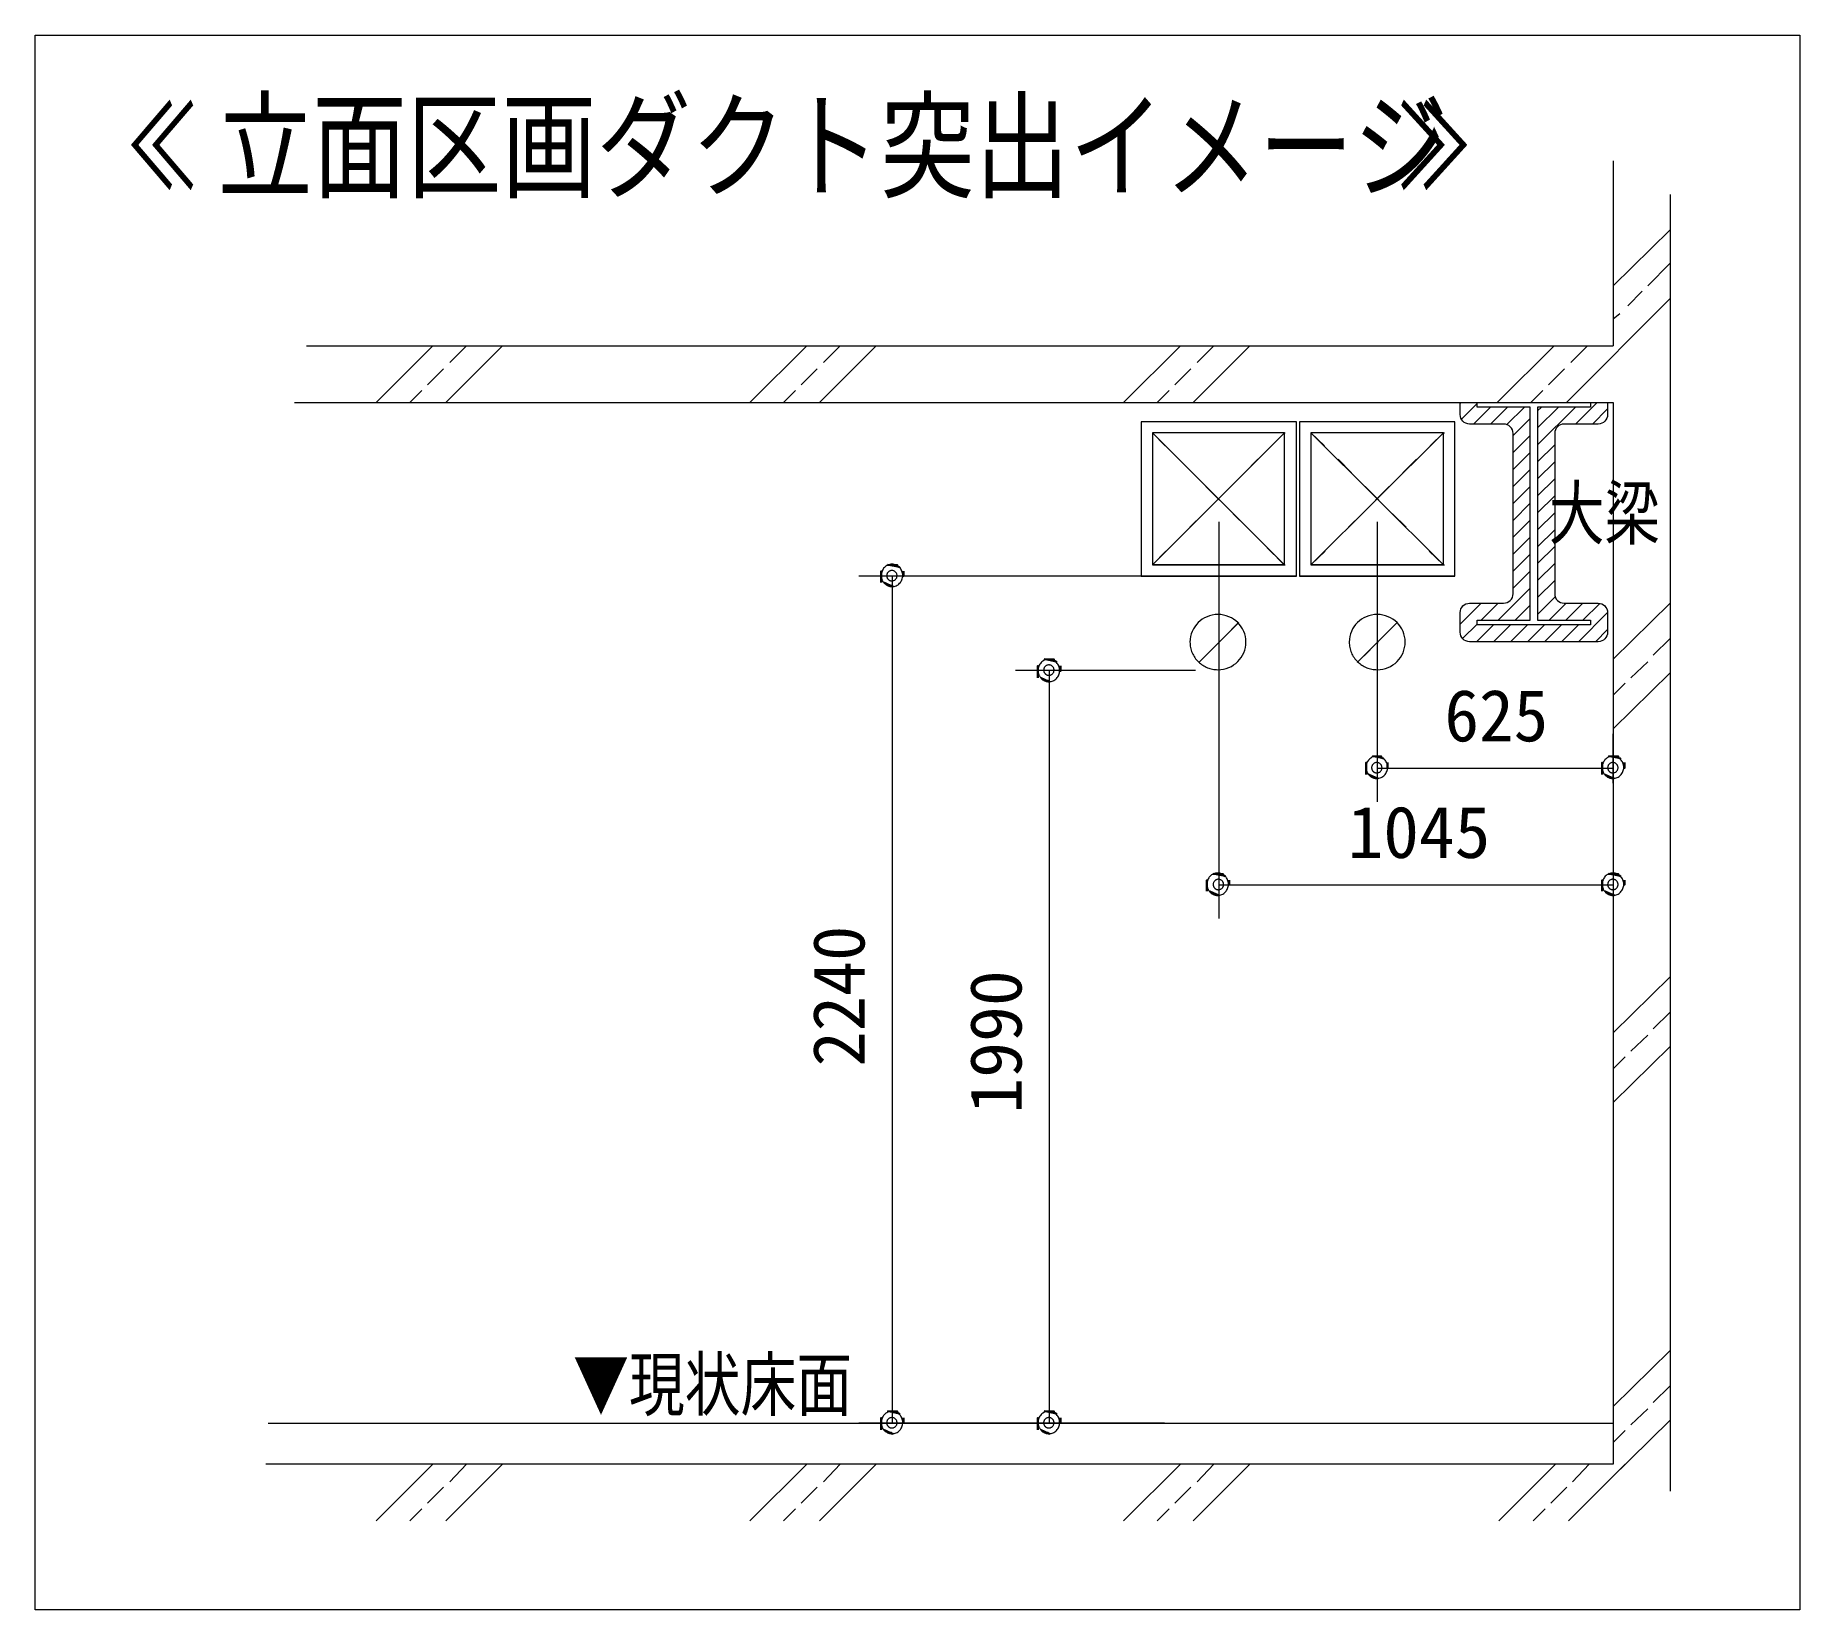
# Model space of a CAD drawing. Header units: millimetres. Extents: x 66582 to 239543, y 3715 to 66615.
# Drawn here: x 79981 to 84648, y 40189 to 44354 of the extents above; entities that cross this region are included whole.
import ezdxf

# ---------------------------------------------------------------- set-up
doc = ezdxf.new("R2010")
doc.units = ezdxf.units.MM
doc.layers.add('layer0', color=7, linetype='Continuous')
doc.styles.add('MS Gothic', font='MS Gothic.ttf', dxfattribs={"height": 1})

msp = doc.modelspace()

# ---------------------------------------------------------------- texts
at = {"layer": 'layer0', "color": 18, "linetype": 'Continuous', "true_color": 0x000000, "style": 'MS Gothic'}
for s, height, width, p in [('立面区画ダクト突出イメージ', 227.418795, 0.807085, (80463.5477, 43948.0008)), ('≪', 227.4188, 0.595746, (80224.6281, 43948.0008)), ('≫', 227.4188, 0.632984, (83583.3809, 43948.0008)), ('大梁', 137.09642, 0.787503, (83984.5118, 43021.6511)), ('625', 137.09642, 0.981031, (83708.6295, 42486.1185)), ('1045', 137.09642, 1.012597, (83452.3467, 42177.5898)), ('▼現状床面', 137.09642, 0.789562, (81403.6453, 40716.471))]:
    msp.add_text(s, height=height, dxfattribs=dict(at, width=width)).set_placement(p)
for s, width, p in [('2240', 0.998217, (82174.6798, 41625.9466)), ('1990', 1.01803, (82590.0334, 41500.9316))]:
    msp.add_text(s, height=137.09642, rotation=90.0000025, dxfattribs=dict(at, width=width)).set_placement(p)

# ---------------------------------------------------------------- hatches: boundary and pattern name
at = {"layer": 'layer0', "linetype": 'Continuous', "lineweight": 5, "true_color": 0x000000}
h = msp.add_hatch(dxfattribs=at)
h.set_pattern_fill('ANSI31', color=18, scale=10)
h.set_pattern_definition([(45, (-4586.502, 92800.413), (-22.45064, 22.45064), [])])
h.paths.add_polyline_path([(83775.1461, 42851.7138, 0.414213562), (83750.1461, 42826.7138), (83750.1461, 42774.7138, 0.414213562), (83775.1461, 42749.7138), (84115.1461, 42749.7138, 0.414213562), (84140.1461, 42774.7138), (84140.1461, 42826.7138, 0.414213562), (84115.1461, 42851.7138), (84025.1461, 42851.7138, -0.414213562), (84000.1461, 42876.7138), (84000.1461, 43300.7138, -0.414213562), (84025.1461, 43325.7138), (84115.1461, 43325.7138, 0.414213562), (84140.1461, 43350.7138), (84140.1461, 43382.7138), (84095.1461, 43382.7138), (84095.1461, 43370.7138), (83955.1461, 43370.7138), (83955.1461, 42806.7138), (84095.1461, 42806.7138), (84095.1461, 42794.7138), (83795.1461, 42794.7138), (83795.1461, 42806.7138), (83935.1461, 42806.7138), (83935.1461, 43370.7138), (83795.1461, 43370.7138), (83795.1461, 43382.7138), (83750.1461, 43382.7138), (83750.1461, 43350.7138, 0.414213562), (83775.1461, 43325.7138), (83865.1461, 43325.7138, -0.414213562), (83890.1461, 43300.7138), (83890.1461, 42876.7138, -0.414213562), (83865.1461, 42851.7138)])
at = {"layer": 'layer0', "linetype": 'Continuous', "lineweight": 25, "true_color": 0x000000}
h = msp.add_hatch(color=18, dxfattribs=at)
h.dxf.hatch_style = 1
h.paths.add_polyline_path([(82235.3258, 42953.0307), (82245.913, 42953.0307), (82250.1462, 42953.0307), (82260.7312, 42953.0307), (82260.7291, 42950.9142), (82262.8467, 42948.7965), (82267.0788, 42946.681)])
h.paths.add_polyline_path([(82277.6639, 42936.0927), (82277.6639, 42927.6307), (82277.6639, 42923.4008)])
h.paths.add_polyline_path([(82250.1483, 42895.8798), (82250.1462, 42895.8798), (82245.9184, 42895.8798), (82245.913, 42897.9975), (82235.329, 42900.1141), (82233.2135, 42902.2307), (82228.9793, 42904.3472), (82226.8605, 42906.4638)])
h.paths.add_polyline_path([(82218.3953, 42906.4638), (82218.3953, 42921.281), (82218.3953, 42927.6307), (82218.3953, 42936.0916)])
h = msp.add_hatch(color=18, dxfattribs=at)
h.dxf.hatch_style = 1
h.paths.add_polyline_path([(82650.1949, 42703.2635), (82660.78, 42703.2635), (82665.011, 42703.2635), (82675.5939, 42703.2635), (82675.5961, 42701.1469), (82677.7126, 42699.0303), (82681.9458, 42696.9137)])
h.paths.add_polyline_path([(82692.5287, 42686.333), (82692.5287, 42675.7469), (82692.5287, 42671.5051)])
h.paths.add_polyline_path([(82665.0196, 42643.9971), (82665.011, 42643.9971), (82660.78, 42643.9971), (82660.78, 42646.1136), (82650.1939, 42648.2302), (82648.0805, 42650.3468), (82643.8452, 42652.4645), (82641.7286, 42654.581)])
h.paths.add_polyline_path([(82633.2634, 42654.581), (82633.2634, 42671.5137), (82633.2634, 42675.7469), (82633.2634, 42686.3319)])
h = msp.add_hatch(color=18, dxfattribs=at)
h.dxf.hatch_style = 1
h.paths.add_polyline_path([(83518.0231, 42447.1475), (83526.4959, 42447.1475), (83532.8478, 42447.1475), (83541.3184, 42447.1475), (83541.3119, 42445.031), (83543.4285, 42442.9144), (83547.6638, 42440.7978)])
h.paths.add_polyline_path([(83558.2467, 42430.2063), (83558.2467, 42419.6298), (83558.2467, 42415.3881)])
h.paths.add_polyline_path([(83532.8478, 42387.8811), (83530.7226, 42387.8811), (83528.6189, 42387.8811), (83526.4959, 42389.9977), (83518.0296, 42392.1143), (83515.913, 42394.2309), (83511.6777, 42396.3475), (83509.5632, 42398.464)])
h.paths.add_polyline_path([(83501.0969, 42398.464), (83501.0969, 42415.3978), (83501.0969, 42419.6298), (83501.0969, 42430.2095)])
h = msp.add_hatch(color=18, dxfattribs=at)
h.dxf.hatch_style = 1
h.paths.add_polyline_path([(84142.451, 42447.1475), (84153.0296, 42447.1475), (84157.2627, 42447.1475), (84167.8478, 42447.1475), (84167.8478, 42445.031), (84169.9622, 42442.9144), (84174.1954, 42440.7978)])
h.paths.add_polyline_path([(84184.7761, 42430.2149), (84184.7761, 42419.6298), (84184.7761, 42415.3924)])
h.paths.add_polyline_path([(84157.2627, 42387.8811), (84153.0296, 42387.8811), (84153.0296, 42389.9977), (84142.4466, 42392.1143), (84140.3301, 42394.2309), (84136.0969, 42396.3475), (84133.9782, 42398.464)])
h.paths.add_polyline_path([(84125.5119, 42398.464), (84125.5119, 42415.3978), (84125.5119, 42419.6298), (84125.5119, 42430.2203)])
h = msp.add_hatch(color=18, dxfattribs=at)
h.dxf.hatch_style = 1
h.paths.add_polyline_path([(83096.8128, 42135.9973), (83107.3957, 42135.9973), (83111.6289, 42135.9973), (83122.2075, 42135.9973), (83122.2139, 42133.8807), (83124.3305, 42131.7641), (83128.5615, 42129.6476)])
h.paths.add_polyline_path([(83139.1466, 42119.0679), (83139.1466, 42110.5972), (83139.1466, 42106.363)])
h.paths.add_polyline_path([(83111.6375, 42078.8475), (83111.6289, 42078.8475), (83107.3957, 42078.8475), (83107.3957, 42080.964), (83096.8128, 42083.0806), (83094.6962, 42085.1972), (83090.4631, 42087.3138), (83088.3443, 42089.4304)])
h.paths.add_polyline_path([(83079.8802, 42089.4304), (83079.8802, 42104.2475), (83079.8802, 42110.5972), (83079.8802, 42119.0646)])
h = msp.add_hatch(color=18, dxfattribs=at)
h.dxf.hatch_style = 1
h.paths.add_polyline_path([(84142.4531, 42135.9973), (84153.0296, 42135.9973), (84157.2627, 42135.9973), (84167.8456, 42135.9973), (84167.8478, 42133.8807), (84169.9622, 42131.7641), (84174.1954, 42129.6476)])
h.paths.add_polyline_path([(84184.7761, 42119.0668), (84184.7761, 42110.5972), (84184.7761, 42106.3587)])
h.paths.add_polyline_path([(84157.2627, 42078.8475), (84153.0296, 42078.8475), (84153.0296, 42080.964), (84142.4466, 42083.0806), (84140.3301, 42085.1972), (84136.0969, 42087.3138), (84133.9782, 42089.4304)])
h.paths.add_polyline_path([(84125.5119, 42089.4304), (84125.5119, 42104.2475), (84125.5119, 42110.5972), (84125.5119, 42119.0733)])
h = msp.add_hatch(color=18, dxfattribs=at)
h.dxf.hatch_style = 1
h.paths.add_polyline_path([(82235.3269, 40713.5971), (82245.913, 40713.5971), (82250.1462, 40713.5971), (82260.7291, 40713.5971), (82260.7291, 40711.4805), (82262.8467, 40709.3639), (82267.0788, 40707.2473)])
h.paths.add_polyline_path([(82277.6639, 40696.6623), (82277.6639, 40686.0804), (82277.6639, 40681.8548)])
h.paths.add_polyline_path([(82250.1505, 40654.3306), (82250.1462, 40654.3306), (82245.9162, 40654.3306), (82245.913, 40656.4472), (82235.329, 40658.5638), (82233.2135, 40660.6804), (82228.9793, 40662.797), (82226.8605, 40664.9136)])
h.paths.add_polyline_path([(82218.3953, 40664.9136), (82218.3953, 40681.8473), (82218.3953, 40686.0804), (82218.3953, 40696.6601)])
h = msp.add_hatch(color=18, dxfattribs=at)
h.dxf.hatch_style = 1
h.paths.add_polyline_path([(82650.1949, 40713.5971), (82660.78, 40713.5971), (82665.011, 40713.5971), (82675.5939, 40713.5971), (82675.5961, 40711.4805), (82677.7126, 40709.3639), (82681.9458, 40707.2473)])
h.paths.add_polyline_path([(82692.5287, 40696.6666), (82692.5287, 40686.0804), (82692.5287, 40681.8419)])
h.paths.add_polyline_path([(82665.0132, 40654.3306), (82665.011, 40654.3306), (82660.7865, 40654.3306), (82660.78, 40656.4472), (82650.1939, 40658.5638), (82648.0805, 40660.6804), (82643.8452, 40662.797), (82641.7286, 40664.9136)])
h.paths.add_polyline_path([(82633.2634, 40664.9136), (82633.2634, 40681.8473), (82633.2634, 40686.0804), (82633.2634, 40696.6655)])

# ---------------------------------------------------------------- linework, layer by layer
at = {"layer": 'layer0', "color": 18, "linetype": 'Continuous', "lineweight": 5, "true_color": 0x000000}
for p, q in [((79981.0793, 44354.2641), (84648.3288, 44354.2641)), ((79981.0793, 40188.6636), (79981.0793, 44354.2641)), ((84648.3288, 44354.2641), (84648.3288, 40188.6636)), ((84155.1461, 44021.947), (84155.1461, 43532.9975)), ((84305.4277, 43933.0474), (84305.4277, 40501.9304)), ((84305.4277, 43839.9135), (84155.1461, 43691.7475)), ((84246.1634, 43691.7475), (84305.4277, 43751.0139)), ((84305.4277, 43657.8811), (84031.2805, 43382.7138)), ((84231.3452, 43676.9303), (84193.2467, 43638.8308)), ((84172.0788, 43617.6639), (84155.1461, 43602.8468)), ((80698.6302, 43532.9975), (84155.1461, 43532.9975)), ((81033.0628, 43532.9975), (80882.7792, 43382.7138)), ((81217.2129, 43532.9975), (81066.9303, 43382.7138)), ((81121.9635, 43532.9975), (81077.511, 43488.5471)), ((82021.5469, 43532.9975), (81871.261, 43382.7138)), ((82205.6958, 43532.9975), (82055.4121, 43382.7138)), ((82110.4454, 43532.9975), (82065.9972, 43488.5471)), ((83010.0287, 43532.9975), (82859.7472, 43382.7138)), ((83194.1777, 43532.9975), (83043.8961, 43382.7138)), ((83098.9294, 43532.9975), (83054.4791, 43488.5471)), ((83998.5127, 43532.9975), (83848.229, 43382.7138)), ((84087.4134, 43532.9975), (84042.9631, 43488.5471)), ((81060.5805, 43471.6134), (81018.2457, 43429.2807)), ((82049.0624, 43471.6134), (82006.7286, 43429.2807)), ((83037.5475, 43471.6134), (82995.2126, 43429.2807)), ((84026.0261, 43471.6134), (83983.6967, 43429.2807)), ((81003.4286, 43414.4636), (80971.6777, 43382.7138)), ((81991.9126, 43414.4636), (81960.1639, 43382.7138)), ((82980.3966, 43414.4636), (82948.6457, 43382.7138)), ((83968.8806, 43414.4636), (83937.1301, 43382.7138)), ((80666.8793, 43382.7138), (84155.1461, 43382.7138)), ((84155.1461, 43382.7138), (84155.1461, 40573.8974)), ((82248.0285, 42923.3975), (82248.0285, 40681.8473)), ((84305.4277, 42851.4306), (84155.1461, 42703.2635)), ((84305.4277, 42758.2978), (84260.9795, 42713.8475)), ((82662.8966, 42673.6303), (82662.8966, 40681.8473)), ((84305.4277, 42667.2805), (84155.1461, 42519.1134)), ((84246.1634, 42696.9137), (84201.7131, 42654.581)), ((84186.8948, 42639.7639), (84155.1461, 42608.0141)), ((83530.729, 42415.3978), (84155.1461, 42415.3978)), ((83111.6289, 42106.3641), (84155.1461, 42106.3641)), ((84305.4277, 41862.9476), (84155.1461, 41714.7805)), ((84305.4277, 41769.8138), (84260.9795, 41725.3634)), ((84305.4277, 41678.7965), (84155.1461, 41530.6316)), ((84246.1634, 41708.4308), (84201.7131, 41666.097)), ((84186.8948, 41651.281), (84155.1461, 41619.5301)), ((84305.4277, 40874.4636), (84155.1461, 40726.2965)), ((84305.4277, 40781.3309), (84260.9795, 40736.8816)), ((84246.1634, 40719.9468), (84201.7131, 40677.6141)), ((80597.03, 40681.8473), (84155.1461, 40681.8473)), ((84305.4277, 40690.3147), (84146.6777, 40533.6802)), ((84186.8948, 40662.797), (84155.1461, 40631.0483)), ((84155.1461, 40573.8974), (80590.6803, 40573.8974)), ((81033.0628, 40573.8974), (80882.7792, 40423.6137)), ((81217.2129, 40573.8974), (81066.9303, 40423.6137)), ((81121.9635, 40573.8974), (81077.511, 40527.3304)), ((82021.5469, 40573.8974), (81871.261, 40423.6137)), ((82205.6958, 40573.8974), (82055.4121, 40423.6137)), ((82110.4454, 40573.8974), (82065.9972, 40527.3304)), ((83010.0287, 40573.8974), (82859.7472, 40423.6137)), ((83194.1777, 40573.8974), (83043.8961, 40423.6137)), ((83098.9294, 40573.8974), (83054.4791, 40527.3304)), ((84002.7459, 40573.8974), (83852.4622, 40423.6137)), ((84186.8948, 40573.8974), (84036.6133, 40423.6137)), ((84091.6466, 40573.8974), (84047.1962, 40527.3304)), ((81060.5805, 40512.5144), (81018.2457, 40470.1806)), ((82049.0624, 40512.5144), (82006.7286, 40470.1806)), ((83037.5475, 40512.5144), (82995.2126, 40470.1806)), ((84032.3802, 40512.5144), (83990.0464, 40470.1806)), ((81003.4286, 40455.3635), (80971.6777, 40423.6137)), ((81991.9126, 40455.3635), (81960.1639, 40423.6137)), ((82980.3966, 40455.3635), (82948.6457, 40423.6137)), ((83975.2282, 40455.3635), (83943.4795, 40423.6137)), ((84648.3288, 40188.6636), (79981.0793, 40188.6636))]:
    msp.add_line(p, q, dxfattribs=at)
at = {"layer": 'layer0', "color": 92, "linetype": 'Continuous', "lineweight": 9, "true_color": 0x00c000}
for p, q in [((83316.9458, 43331.9137), (82906.312, 43331.9137)), ((82906.312, 43331.9137), (82906.312, 42923.3975)), ((83316.9458, 43331.9137), (82906.312, 43331.9137)), ((82906.312, 43331.9137), (82906.312, 42923.3975)), ((83316.9458, 42923.3975), (83316.9458, 43331.9137)), ((83316.9458, 42923.3975), (83316.9458, 43331.9137)), ((82906.312, 42923.3975), (83316.9458, 42923.3975)), ((83316.9458, 42923.3975), (82906.312, 42923.3975))]:
    msp.add_line(p, q, dxfattribs=at)
at = {"layer": 'layer0', "color": 30, "linetype": 'Continuous', "lineweight": 9, "true_color": 0xff8000}
for p, q in [((83736.046, 43331.9137), (83325.4121, 43331.9137)), ((83325.4121, 43331.9137), (83325.4121, 42923.3975)), ((83736.046, 43331.9137), (83325.4121, 43331.9137)), ((83325.4121, 43331.9137), (83325.4121, 42923.3975)), ((83736.046, 42923.3975), (83736.046, 43331.9137)), ((83736.046, 42923.3975), (83736.046, 43331.9137)), ((83325.4121, 42923.3975), (83736.046, 42923.3975)), ((83736.046, 42923.3975), (83325.4121, 42923.3975))]:
    msp.add_line(p, q, dxfattribs=at)
at = {"layer": 'layer0', "color": 92, "linetype": 'Continuous', "lineweight": 20, "true_color": 0x00c000}
for p, q in [((83285.1928, 43302.2805), (82935.9452, 43302.2805)), ((82935.9452, 43302.2805), (82935.9452, 42953.0307)), ((83285.1928, 43302.2805), (82935.9452, 43302.2805)), ((82935.9452, 43302.2805), (82935.9452, 42953.0307)), ((82935.9452, 43302.2805), (82938.0628, 43302.2805)), ((82935.9452, 43302.2805), (82969.8126, 43268.4142)), ((82935.9452, 43302.2805), (83285.1928, 42953.0307)), ((83285.1928, 43302.2805), (82935.9452, 42953.0307)), ((83285.1928, 43302.2805), (83251.3297, 43268.4142)), ((83285.1928, 42953.0307), (83285.1928, 43302.2805)), ((83285.1928, 42953.0307), (83285.1928, 43302.2805)), ((83285.1928, 43302.2805), (83287.3115, 43302.2805)), ((83005.7955, 43232.4301), (83041.7785, 43196.4472)), ((83215.3478, 43232.4301), (83179.3595, 43196.4472)), ((83077.7636, 43160.4632), (83113.7455, 43124.4802)), ((83143.3797, 43160.4632), (83107.3957, 43124.4802)), ((83071.4138, 43088.4973), (83035.4277, 43052.5143)), ((83149.7295, 43088.4973), (83185.7135, 43052.5143)), ((82971.9303, 42989.0137), (82938.0628, 42955.1473)), ((82999.4458, 43016.5303), (82963.4629, 42980.5474)), ((83221.6954, 43016.5303), (83257.6794, 42980.5474)), ((83249.2131, 42989.0137), (83283.0805, 42955.1473)), ((82935.9452, 42953.0307), (83285.1928, 42953.0307)), ((83285.1928, 42953.0307), (82935.9452, 42953.0307)), ((82935.9452, 42953.0307), (82938.0628, 42953.0307)), ((83285.1928, 42953.0307), (83287.3115, 42953.0307)), ((83058.7122, 42694.7972), (83164.5455, 42800.6305)), ((83128.5615, 42764.6475), (83162.4311, 42798.5139)), ((83058.7122, 42694.7972), (83092.5797, 42728.6635))]:
    msp.add_line(p, q, dxfattribs=at)
at = {"layer": 'layer0', "color": 30, "linetype": 'Continuous', "lineweight": 20, "true_color": 0xff8000}
for p, q in [((83706.4138, 43302.2805), (83355.0464, 43302.2805)), ((83355.0464, 43302.2805), (83355.0464, 42953.0307)), ((83706.4138, 43302.2805), (83355.0464, 43302.2805)), ((83355.0464, 43302.2805), (83355.0464, 42953.0307)), ((83355.0464, 43302.2805), (83357.163, 43302.2805)), ((83355.0464, 43302.2805), (83391.0261, 43268.4142)), ((83355.0464, 43302.2805), (83706.4138, 42953.0307)), ((83706.4138, 43302.2805), (83355.0464, 42953.0307)), ((83706.4138, 43302.2805), (83670.4277, 43268.4142)), ((83706.4138, 42953.0307), (83706.4138, 43302.2805)), ((83706.4138, 42953.0307), (83706.4138, 43302.2805)), ((83706.4138, 43302.2805), (83708.5261, 43302.2805)), ((83427.0144, 43232.4301), (83462.9963, 43196.4472)), ((83634.4458, 43232.4301), (83598.4639, 43196.4472)), ((83498.9782, 43160.4632), (83534.9622, 43124.4802)), ((83562.4799, 43160.4632), (83526.4959, 43124.4802)), ((83490.5119, 43088.4973), (83454.53, 43052.5143)), ((83570.9462, 43088.4973), (83606.9302, 43052.5143)), ((83393.1449, 42989.0137), (83357.163, 42955.1473)), ((83418.546, 43016.5303), (83382.5619, 42980.5474)), ((83642.9121, 43016.5303), (83678.8961, 42980.5474)), ((83668.3132, 42989.0137), (83704.2973, 42955.1473)), ((83355.0464, 42953.0307), (83706.4138, 42953.0307)), ((83706.4138, 42953.0307), (83355.0464, 42953.0307)), ((83355.0464, 42953.0307), (83357.163, 42953.0307)), ((83706.4138, 42953.0307), (83708.5261, 42953.0307)), ((83477.8124, 42694.7972), (83583.6457, 42800.6305)), ((83547.6638, 42764.6475), (83581.5291, 42798.5139)), ((83477.8124, 42694.7972), (83511.6777, 42728.6635))]:
    msp.add_line(p, q, dxfattribs=at)
at = {"layer": 'layer0', "color": 18, "linetype": 'Continuous', "lineweight": 9, "true_color": 0x000000}
for p, q in [((83111.6289, 43067.3304), (83111.6289, 42017.4634)), ((83530.729, 43067.3304), (83530.729, 42326.4971)), ((82935.9452, 42923.3975), (82159.1289, 42923.3975)), ((83050.2459, 42673.6303), (82573.9959, 42673.6303)), ((84155.1461, 42375.1806), (84155.1461, 42506.414)), ((84155.1461, 42273.5804), (84155.1461, 42017.4634)), ((82921.1302, 40681.8473), (82159.1289, 40681.8473)), ((82967.6939, 40681.8473), (82573.9959, 40681.8473))]:
    msp.add_line(p, q, dxfattribs=at)
at = {"layer": 'layer0', "color": 253, "linetype": 'Continuous', "lineweight": 9, "true_color": 0xadb5bd}
for p, q in [((83111.6289, 42747.7138), (83113.7455, 42747.7138)), ((83530.729, 42747.7138), (83532.8478, 42747.7138))]:
    msp.add_line(p, q, dxfattribs=at)
at = {"layer": 'layer0', "color": 18, "linetype": 'Continuous', "lineweight": 5, "true_color": 0x000000}
msp.add_lwpolyline([(84140.1461, 43382.7138), (84140.1461, 43350.7138, -0.414213562), (84115.1461, 43325.7138), (84025.1461, 43325.7138, 0.414213562), (84000.1461, 43300.7138), (84000.1461, 42876.7138, 0.414213562), (84025.1461, 42851.7138), (84115.1461, 42851.7138, -0.414213562), (84140.1461, 42826.7138), (84140.1461, 42774.7138, -0.414213562), (84115.1461, 42749.7138), (83775.1461, 42749.7138, -0.414213562), (83750.1461, 42774.7138), (83750.1461, 42826.7138, -0.414213562), (83775.1461, 42851.7138), (83865.1461, 42851.7138, 0.414213562), (83890.1461, 42876.7138), (83890.1461, 43300.7138, 0.414213562), (83865.1461, 43325.7138), (83775.1461, 43325.7138, -0.414213562), (83750.1461, 43350.7138), (83750.1461, 43382.7138)], format="xyb", close=True, dxfattribs=at)
for points in [[(84095.1461, 43382.7138), (84095.1461, 43370.7138), (83955.1461, 43370.7138), (83955.1461, 42806.7138), (84095.1461, 42806.7138), (84095.1461, 42794.7138), (83795.1461, 42794.7138), (83795.1461, 42806.7138), (83935.1461, 42806.7138), (83935.1461, 43370.7138), (83795.1461, 43370.7138), (83795.1461, 43382.7138), (84095.1461, 43382.7138)], [(82227.7896, 42903.5538), (82228.7995, 42902.6365), (82229.8459, 42901.771), (82230.9258, 42900.9549), (82232.0368, 42900.1927), (82233.1791, 42899.4864), (82234.3504, 42898.8329), (82235.5465, 42898.2376), (82236.7684, 42897.7004), (82238.014, 42897.2213), (82239.2812, 42896.8014), (82240.5677, 42896.445), (82241.8715, 42896.149), (82243.1935, 42895.9175), (82244.5285, 42895.7506), (82245.8764, 42895.6494), (82247.2361, 42895.6161), (82247.2361, 42895.6161), (82250.1731, 42895.77), (82253.0217, 42896.2222), (82255.7681, 42896.9554), (82258.3993, 42897.9587), (82260.8992, 42899.213), (82263.2526, 42900.7019), (82265.4521, 42902.4126), (82267.4761, 42904.33), (82269.316, 42906.4391), (82270.9556, 42908.7225), (82272.3821, 42911.1664), (82273.5793, 42913.7545), (82274.5342, 42916.4729), (82275.234, 42919.3043), (82275.6646, 42922.2348), (82275.811, 42925.2493), (82275.811, 42925.2493), (82275.6657, 42928.2637), (82275.234, 42931.1953), (82274.5342, 42934.0267), (82273.5782, 42936.7451), (82272.3821, 42939.3333), (82270.9556, 42941.776), (82269.316, 42944.0595), (82267.4761, 42946.1685), (82265.451, 42948.0849), (82263.2537, 42949.7967), (82260.8981, 42951.2867), (82258.3982, 42952.5409), (82255.7681, 42953.5421), (82253.0217, 42954.2764), (82250.1731, 42954.7285), (82247.2361, 42954.8825), (82247.2361, 42954.8825), (82244.2992, 42954.7285), (82241.4505, 42954.2764), (82238.7041, 42953.5421), (82236.074, 42952.5409), (82233.5753, 42951.2877), (82231.2186, 42949.7967), (82229.0213, 42948.0849), (82226.9962, 42946.1675), (82225.1563, 42944.0595), (82223.5166, 42941.776), (82222.0912, 42939.3333), (82220.8941, 42936.7441), (82219.9381, 42934.0267), (82219.2383, 42931.1942), (82218.8076, 42928.2637), (82218.6612, 42925.2493), (82218.6612, 42925.2493), (82218.7, 42923.7173), (82218.8152, 42922.1961), (82219.0047, 42920.6888), (82219.2695, 42919.1988), (82219.6054, 42917.7293), (82220.0145, 42916.2802), (82220.4936, 42914.8569), (82221.0416, 42913.4584), (82221.6595, 42912.0922), (82222.3432, 42910.7551), (82223.0925, 42909.4546), (82223.9075, 42908.1907), (82224.786, 42906.9655), (82225.7258, 42905.7834), (82226.7281, 42904.6444), (82227.7896, 42903.5538)], [(82237.9764, 42914.0043), (82238.4554, 42913.6178), (82238.9474, 42913.255), (82239.4567, 42912.9126), (82239.9767, 42912.595), (82240.5107, 42912.2989), (82241.0554, 42912.0276), (82241.612, 42911.78), (82242.1772, 42911.5572), (82242.7521, 42911.3591), (82243.3356, 42911.1847), (82243.9267, 42911.0372), (82244.5253, 42910.9155), (82245.1292, 42910.8208), (82245.7397, 42910.7519), (82246.3533, 42910.711), (82246.9724, 42910.697), (82246.9724, 42910.697), (82248.3913, 42910.768), (82249.7661, 42910.979), (82251.0914, 42911.3203), (82252.3596, 42911.7854), (82253.5633, 42912.3689), (82254.698, 42913.0623), (82255.7552, 42913.8568), (82256.7284, 42914.7482), (82257.6134, 42915.7268), (82258.4004, 42916.7873), (82259.0851, 42917.9231), (82259.66, 42919.1245), (82260.1186, 42920.3852), (82260.4535, 42921.6998), (82260.6602, 42923.0584), (82260.7301, 42924.4558), (82260.7301, 42924.4558), (82260.6602, 42925.8532), (82260.4535, 42927.213), (82260.1197, 42928.5253), (82259.6589, 42929.7871), (82259.0851, 42930.9875), (82258.4015, 42932.1233), (82257.6134, 42933.1838), (82256.7284, 42934.1613), (82255.7541, 42935.0538), (82254.6969, 42935.8483), (82253.5633, 42936.5417), (82252.3596, 42937.1241), (82251.0914, 42937.5903), (82249.7672, 42937.9315), (82248.3913, 42938.1415), (82246.9724, 42938.2136), (82246.9724, 42938.2136), (82245.5545, 42938.1415), (82244.1775, 42937.9326), (82242.8533, 42937.5903), (82241.5862, 42937.123), (82240.3804, 42936.5417), (82239.2478, 42935.8483), (82238.1895, 42935.0527), (82237.2152, 42934.1624), (82236.3313, 42933.1827), (82235.5433, 42932.1222), (82234.8585, 42930.9886), (82234.2836, 42929.7871), (82233.8261, 42928.5253), (82233.4902, 42927.2119), (82233.2835, 42925.8532), (82233.2135, 42924.4558), (82233.2135, 42924.4558), (82233.234, 42923.7141), (82233.2932, 42922.9755), (82233.3933, 42922.2434), (82233.5311, 42921.521), (82233.7055, 42920.8062), (82233.9187, 42920.1021), (82234.1685, 42919.4109), (82234.4538, 42918.7348), (82234.7757, 42918.0716), (82235.132, 42917.4268), (82235.5239, 42916.8013), (82235.9491, 42916.1951), (82236.4067, 42915.6116), (82236.8987, 42915.0507), (82237.4219, 42914.5146), (82237.9764, 42914.0043)], [(82642.6556, 42651.9348), (82643.6665, 42651.0175), (82644.7119, 42650.1509), (82645.7906, 42649.3359), (82646.9027, 42648.5737), (82648.0439, 42647.8663), (82649.2152, 42647.2139), (82650.4124, 42646.6196), (82651.6344, 42646.0814), (82652.88, 42645.6023), (82654.1471, 42645.1824), (82655.4336, 42644.826), (82656.7385, 42644.5311), (82658.0595, 42644.2985), (82659.3944, 42644.1316), (82660.7434, 42644.0315), (82662.1021, 42643.9971), (82662.1021, 42643.9971), (82665.039, 42644.1499), (82667.8877, 42644.6032), (82670.633, 42645.3374), (82673.2642, 42646.3387), (82675.7629, 42647.5929), (82678.1207, 42649.0829), (82680.318, 42650.7947), (82682.3431, 42652.7121), (82684.1819, 42654.8201), (82685.8215, 42657.1035), (82687.2469, 42659.5474), (82688.4452, 42662.1355), (82689.4001, 42664.8539), (82690.0999, 42667.6853), (82690.5306, 42670.6158), (82690.677, 42673.6303), (82690.677, 42673.6303), (82690.5295, 42676.6447), (82690.101, 42679.5752), (82689.4012, 42682.4067), (82688.4441, 42685.125), (82687.2469, 42687.7132), (82685.8215, 42690.157), (82684.1808, 42692.4416), (82682.3431, 42694.5485), (82680.3169, 42696.4669), (82678.1196, 42698.1777), (82675.764, 42699.6677), (82673.2642, 42700.9219), (82670.6341, 42701.9231), (82667.8877, 42702.6574), (82665.039, 42703.1095), (82662.1021, 42703.2635), (82662.1021, 42703.2635), (82659.1651, 42703.1084), (82656.3165, 42702.6574), (82653.569, 42701.9242), (82650.94, 42700.9219), (82648.439, 42699.6687), (82646.0845, 42698.1787), (82643.8883, 42696.4669), (82641.8621, 42694.5485), (82640.0222, 42692.4416), (82638.3826, 42690.157), (82636.9572, 42687.7143), (82635.76, 42685.125), (82634.804, 42682.4077), (82634.1042, 42679.5752), (82633.6736, 42676.6447), (82633.5271, 42673.6303), (82633.5271, 42673.6303), (82633.5648, 42672.0972), (82633.68, 42670.5781), (82633.8717, 42669.0698), (82634.1354, 42667.5798), (82634.4713, 42666.1103), (82634.8804, 42664.6612), (82635.3606, 42663.2369), (82635.9075, 42661.8394), (82636.5255, 42660.4732), (82637.2091, 42659.1361), (82637.9584, 42657.8356), (82638.7734, 42656.5717), (82639.6508, 42655.3465), (82640.5917, 42654.1644), (82641.5941, 42653.0254), (82642.6556, 42651.9348)], [(82653.2396, 42664.2381), (82653.7186, 42663.8527), (82654.2117, 42663.4888), (82654.7199, 42663.1475), (82655.2409, 42662.8288), (82655.7738, 42662.5328), (82656.3197, 42662.2615), (82656.8741, 42662.0138), (82657.4404, 42661.791), (82658.0153, 42661.5918), (82658.5978, 42661.4185), (82659.1899, 42661.2721), (82659.7885, 42661.1493), (82660.3924, 42661.0546), (82661.0029, 42660.9857), (82661.6165, 42660.9448), (82662.2356, 42660.9308), (82662.2356, 42660.9308), (82663.6534, 42661.0029), (82665.0293, 42661.2139), (82666.3546, 42661.5541), (82667.6228, 42662.0192), (82668.8265, 42662.6038), (82669.9601, 42663.2961), (82671.0173, 42664.0906), (82671.9916, 42664.9831), (82672.8766, 42665.9617), (82673.6636, 42667.0221), (82674.3483, 42668.1569), (82674.9232, 42669.3584), (82675.3807, 42670.619), (82675.7166, 42671.9336), (82675.9234, 42673.2922), (82675.9933, 42674.6896), (82675.9933, 42674.6896), (82675.9234, 42676.0871), (82675.7166, 42677.4457), (82675.3807, 42678.7592), (82674.9221, 42680.0209), (82674.3483, 42681.2213), (82673.6636, 42682.3571), (82672.8766, 42683.4165), (82671.9916, 42684.3962), (82671.0173, 42685.2876), (82669.9601, 42686.0821), (82668.8265, 42686.7755), (82667.6228, 42687.3579), (82666.3546, 42687.8241), (82665.0293, 42688.1653), (82663.6545, 42688.3753), (82662.2356, 42688.4474), (82662.2356, 42688.4474), (82660.8155, 42688.3764), (82659.4418, 42688.1653), (82658.1165, 42687.8241), (82656.8483, 42687.3579), (82655.6436, 42686.7755), (82654.511, 42686.0832), (82653.4538, 42685.2876), (82652.4784, 42684.3962), (82651.5956, 42683.4176), (82650.8065, 42682.3571), (82650.1217, 42681.2213), (82649.5479, 42680.0209), (82649.0893, 42678.7592), (82648.7534, 42677.4457), (82648.5467, 42676.0871), (82648.4767, 42674.6896), (82648.4767, 42674.6896), (82648.4972, 42673.9468), (82648.5564, 42673.2104), (82648.6554, 42672.4783), (82648.7932, 42671.7538), (82648.9676, 42671.04), (82649.1808, 42670.337), (82649.4316, 42669.6447), (82649.7169, 42668.9676), (82650.0388, 42668.3054), (82650.3952, 42667.6606), (82650.7871, 42667.0351), (82651.2113, 42666.4289), (82651.671, 42665.8454), (82652.1608, 42665.2845), (82652.6851, 42664.7484), (82653.2396, 42664.2381)], [(83510.2221, 42395.8178), (83511.2341, 42394.9005), (83512.2784, 42394.0328), (83513.3593, 42393.2189), (83514.4703, 42392.4567), (83515.6115, 42391.7493), (83516.7829, 42391.0969), (83517.98, 42390.5016), (83519.2009, 42389.9643), (83520.4476, 42389.4853), (83521.7137, 42389.0665), (83522.9991, 42388.709), (83524.3039, 42388.413), (83525.626, 42388.1815), (83526.961, 42388.0146), (83528.311, 42387.9145), (83529.6697, 42387.8801), (83529.6697, 42387.8801), (83532.6066, 42388.034), (83535.4553, 42388.4851), (83538.2006, 42389.2204), (83540.8296, 42390.2217), (83543.3295, 42391.4759), (83545.6851, 42392.967), (83547.8835, 42394.6777), (83549.9096, 42396.5951), (83551.7484, 42398.703), (83553.3892, 42400.9865), (83554.8146, 42403.4304), (83556.0117, 42406.0185), (83556.9678, 42408.7358), (83557.6675, 42411.5683), (83558.0982, 42414.4988), (83558.2446, 42417.5133), (83558.2446, 42417.5133), (83558.0982, 42420.5277), (83557.6675, 42423.4582), (83556.9699, 42426.2907), (83556.0117, 42429.008), (83554.8124, 42431.5962), (83553.3892, 42434.04), (83551.7506, 42436.3235), (83549.9096, 42438.4315), (83547.8835, 42440.3489), (83545.6872, 42442.0606), (83543.3316, 42443.5507), (83540.8318, 42444.8049), (83538.2006, 42445.8061), (83535.4553, 42446.5403), (83532.6066, 42446.9925), (83529.6697, 42447.1465), (83529.6697, 42447.1465), (83526.7327, 42446.9925), (83523.8841, 42446.5403), (83521.1366, 42445.8072), (83518.5076, 42444.8049), (83516.0077, 42443.5517), (83513.6521, 42442.0617), (83511.4537, 42440.3489), (83509.4297, 42438.4315), (83507.5888, 42436.3235), (83505.9502, 42434.04), (83504.5248, 42431.5972), (83503.3276, 42429.008), (83502.3716, 42426.2907), (83501.6718, 42423.4582), (83501.2412, 42420.5277), (83501.0948, 42417.5133), (83501.0948, 42417.5133), (83501.1335, 42415.9802), (83501.2476, 42414.459), (83501.4393, 42412.9528), (83501.7041, 42411.4639), (83502.04, 42409.9933), (83502.4491, 42408.5442), (83502.9271, 42407.1209), (83503.4762, 42405.7224), (83504.092, 42404.3562), (83504.7767, 42403.0191), (83505.526, 42401.7186), (83506.3399, 42400.4547), (83507.2184, 42399.2295), (83508.1594, 42398.0474), (83509.1606, 42396.9084), (83510.2221, 42395.8178)], [(83520.6758, 42406.0045), (83521.1538, 42405.6191), (83521.6491, 42405.2541), (83522.1551, 42404.9139), (83522.6761, 42404.5952), (83523.2101, 42404.2992), (83523.7549, 42404.0289), (83524.3104, 42403.7803), (83524.8767, 42403.5574), (83525.4516, 42403.3593), (83526.0351, 42403.1849), (83526.6272, 42403.0385), (83527.2237, 42402.9158), (83527.8287, 42402.821), (83528.4381, 42402.7521), (83529.0539, 42402.7112), (83529.6718, 42402.6972), (83529.6718, 42402.6972), (83531.0908, 42402.7683), (83532.4645, 42402.9782), (83533.7909, 42403.3205), (83535.0591, 42403.7867), (83536.2627, 42404.3691), (83537.3953, 42405.0625), (83538.4547, 42405.8581), (83539.4279, 42406.7484), (83540.3129, 42407.7281), (83541.1009, 42408.7886), (83541.7856, 42409.9233), (83542.3584, 42411.1248), (83542.8192, 42412.3865), (83543.1551, 42413.7), (83543.3596, 42415.0586), (83543.4307, 42416.4561), (83543.4307, 42416.4561), (83543.3618, 42417.8535), (83543.1551, 42419.2121), (83542.8192, 42420.5245), (83542.3605, 42421.7863), (83541.7856, 42422.9877), (83541.1009, 42424.1235), (83540.3129, 42425.1829), (83539.4279, 42426.1626), (83538.4547, 42427.054), (83537.3975, 42427.8486), (83536.2627, 42428.5419), (83535.0591, 42429.1243), (83533.7909, 42429.5905), (83532.4645, 42429.9318), (83531.0908, 42430.1417), (83529.6718, 42430.2138), (83529.6718, 42430.2138), (83528.2529, 42430.1417), (83526.877, 42429.9318), (83525.5528, 42429.5894), (83524.2846, 42429.1243), (83523.0809, 42428.5419), (83521.9462, 42427.8496), (83520.889, 42427.053), (83519.9136, 42426.1626), (83519.0308, 42425.184), (83518.2427, 42424.1225), (83517.558, 42422.9877), (83516.9831, 42421.7873), (83516.5245, 42420.5256), (83516.1886, 42419.2121), (83515.984, 42417.8535), (83515.913, 42416.4561), (83515.913, 42416.4561), (83515.9324, 42415.7143), (83515.9948, 42414.9747), (83516.0917, 42414.2447), (83516.2295, 42413.5213), (83516.4061, 42412.8064), (83516.6171, 42412.1023), (83516.8668, 42411.4111), (83517.1532, 42410.734), (83517.474, 42410.0729), (83517.8315, 42409.427), (83518.2233, 42408.8015), (83518.6475, 42408.1954), (83519.1062, 42407.6118), (83519.5971, 42407.0509), (83520.1203, 42406.5148), (83520.6758, 42406.0045)], [(84134.9062, 42395.8178), (84135.9182, 42394.9005), (84136.9625, 42394.0328), (84138.0434, 42393.2189), (84139.1544, 42392.4567), (84140.2978, 42391.7493), (84141.4669, 42391.0969), (84142.6641, 42390.5016), (84143.885, 42389.9643), (84145.1317, 42389.4853), (84146.3977, 42389.0665), (84147.6832, 42388.709), (84148.9902, 42388.413), (84150.3101, 42388.1815), (84151.6451, 42388.0146), (84152.9951, 42387.9145), (84154.3538, 42387.8801), (84154.3538, 42387.8801), (84157.2907, 42388.034), (84160.1394, 42388.4851), (84162.8868, 42389.2204), (84165.5137, 42390.2217), (84168.0157, 42391.4759), (84170.3713, 42392.967), (84172.5675, 42394.6777), (84174.5937, 42396.5951), (84176.4347, 42398.703), (84178.0732, 42400.9865), (84179.4987, 42403.4304), (84180.6958, 42406.0185), (84181.6518, 42408.7358), (84182.3516, 42411.5683), (84182.7823, 42414.4988), (84182.9287, 42417.5133), (84182.9287, 42417.5133), (84182.7823, 42420.5277), (84182.3516, 42423.4582), (84181.6518, 42426.2907), (84180.6958, 42429.008), (84179.4987, 42431.5962), (84178.0732, 42434.04), (84176.4325, 42436.3235), (84174.5937, 42438.4315), (84172.5675, 42440.3489), (84170.3713, 42442.0606), (84168.0136, 42443.5507), (84165.5159, 42444.8049), (84162.8847, 42445.8061), (84160.1394, 42446.5403), (84157.2907, 42446.9925), (84154.3538, 42447.1465), (84154.3538, 42447.1465), (84151.4147, 42446.9925), (84148.566, 42446.5403), (84145.8228, 42445.8072), (84143.1917, 42444.8049), (84140.6918, 42443.5517), (84138.3362, 42442.0617), (84136.1378, 42440.3489), (84134.1117, 42438.4315), (84132.2729, 42436.3235), (84130.6343, 42434.04), (84129.2089, 42431.5972), (84128.0117, 42429.008), (84127.0557, 42426.2907), (84126.3559, 42423.4582), (84125.9253, 42420.5277), (84125.7788, 42417.5133), (84125.7788, 42417.5133), (84125.8155, 42415.9802), (84125.9317, 42414.459), (84126.1234, 42412.9528), (84126.386, 42411.4639), (84126.7241, 42409.9933), (84127.131, 42408.5442), (84127.6112, 42407.1209), (84128.1603, 42405.7224), (84128.7782, 42404.3562), (84129.4608, 42403.0191), (84130.2101, 42401.7186), (84131.024, 42400.4547), (84131.9025, 42399.2295), (84132.8434, 42398.0474), (84133.8447, 42396.9084), (84134.9062, 42395.8178)], [(84145.0886, 42406.0045), (84145.5688, 42405.6191), (84146.0597, 42405.2541), (84146.5678, 42404.9139), (84147.0889, 42404.5952), (84147.6229, 42404.2992), (84148.1677, 42404.0289), (84148.7232, 42403.7803), (84149.2873, 42403.5574), (84149.8644, 42403.3593), (84150.4479, 42403.1849), (84151.0379, 42403.0385), (84151.6364, 42402.9158), (84152.2415, 42402.821), (84152.8508, 42402.7521), (84153.4666, 42402.7112), (84154.0846, 42402.6972), (84154.0846, 42402.6972), (84155.5036, 42402.7683), (84156.8794, 42402.9782), (84158.2037, 42403.3205), (84159.4719, 42403.7867), (84160.6755, 42404.3691), (84161.8102, 42405.0625), (84162.8653, 42405.8581), (84163.8407, 42406.7484), (84164.7257, 42407.7281), (84165.5137, 42408.7886), (84166.1984, 42409.9233), (84166.7733, 42411.1248), (84167.232, 42412.3865), (84167.5657, 42413.7), (84167.7724, 42415.0586), (84167.8435, 42416.4561), (84167.8435, 42416.4561), (84167.7746, 42417.8535), (84167.5679, 42419.2121), (84167.232, 42420.5245), (84166.7712, 42421.7863), (84166.1963, 42422.9877), (84165.5116, 42424.1235), (84164.7257, 42425.1829), (84163.8407, 42426.1626), (84162.8675, 42427.054), (84161.8102, 42427.8486), (84160.6755, 42428.5419), (84159.4697, 42429.1243), (84158.2037, 42429.5905), (84156.8773, 42429.9318), (84155.5036, 42430.1417), (84154.0846, 42430.2138), (84154.0846, 42430.2138), (84152.6657, 42430.1417), (84151.2898, 42429.9318), (84149.9656, 42429.5894), (84148.6973, 42429.1243), (84147.4937, 42428.5419), (84146.359, 42427.8496), (84145.3018, 42427.053), (84144.3285, 42426.1626), (84143.4436, 42425.184), (84142.6555, 42424.1225), (84141.9708, 42422.9877), (84141.398, 42421.7873), (84140.9373, 42420.5256), (84140.6014, 42419.2121), (84140.3968, 42417.8535), (84140.3258, 42416.4561), (84140.3258, 42416.4561), (84140.3451, 42415.7143), (84140.4054, 42414.9747), (84140.5045, 42414.2447), (84140.6423, 42413.5213), (84140.8167, 42412.8064), (84141.032, 42412.1023), (84141.2818, 42411.4111), (84141.566, 42410.734), (84141.8868, 42410.0729), (84142.2442, 42409.427), (84142.6361, 42408.8015), (84143.0603, 42408.1954), (84143.5189, 42407.6118), (84144.0099, 42407.0509), (84144.5331, 42406.5148), (84145.0886, 42406.0045)], [(83089.2702, 42086.5203), (83090.2801, 42085.602), (83091.3265, 42084.7364), (83092.4074, 42083.9214), (83093.5184, 42083.1592), (83094.6596, 42082.4519), (83095.831, 42081.8006), (83097.0281, 42081.2041), (83098.249, 42080.6658), (83099.4957, 42080.1867), (83100.7618, 42079.769), (83102.0494, 42079.4116), (83103.352, 42079.1155), (83104.6741, 42078.8841), (83106.0091, 42078.7172), (83107.3591, 42078.6171), (83108.7178, 42078.5826), (83108.7178, 42078.5826), (83111.6547, 42078.7366), (83114.5034, 42079.1887), (83117.2487, 42079.923), (83119.8777, 42080.9242), (83122.3797, 42082.1784), (83124.7353, 42083.6674), (83126.9316, 42085.3792), (83128.9577, 42087.2976), (83130.7987, 42089.4056), (83132.4373, 42091.6891), (83133.8627, 42094.1329), (83135.0598, 42096.7211), (83136.0158, 42099.4384), (83136.7156, 42102.2709), (83137.1463, 42105.2014), (83137.2927, 42108.2158), (83137.2927, 42108.2158), (83137.1463, 42111.2314), (83136.7156, 42114.1618), (83136.0158, 42116.9933), (83135.0598, 42119.7117), (83133.8627, 42122.2998), (83132.4373, 42124.7437), (83130.7965, 42127.026), (83128.9577, 42129.1351), (83126.9316, 42131.0514), (83124.7353, 42132.7632), (83122.3797, 42134.2543), (83119.8799, 42135.5074), (83117.2487, 42136.5087), (83114.5034, 42137.2429), (83111.6547, 42137.6951), (83108.7178, 42137.849), (83108.7178, 42137.849), (83105.7808, 42137.6951), (83102.9322, 42137.244), (83100.1847, 42136.5098), (83097.5557, 42135.5064), (83095.0558, 42134.2543), (83092.7002, 42132.7632), (83090.5018, 42131.0514), (83088.4757, 42129.1351), (83086.6369, 42127.026), (83084.9983, 42124.7426), (83083.5729, 42122.2987), (83082.3757, 42119.7117), (83081.4197, 42116.9933), (83080.7199, 42114.1608), (83080.2893, 42111.2303), (83080.1429, 42108.2158), (83080.1429, 42108.2158), (83080.1816, 42106.6828), (83080.2957, 42105.1626), (83080.4852, 42103.6554), (83080.7501, 42102.1654), (83081.0881, 42100.6958), (83081.4951, 42099.2478), (83081.9752, 42097.8235), (83082.5243, 42096.4261), (83083.1422, 42095.0577), (83083.8248, 42093.7217), (83084.5741, 42092.4211), (83085.388, 42091.1561), (83086.2665, 42089.9321), (83087.2075, 42088.7489), (83088.2087, 42087.6109), (83089.2702, 42086.5203)], [(83101.5735, 42096.9719), (83102.0515, 42096.5865), (83102.5467, 42096.2226), (83103.0527, 42095.8813), (83103.5738, 42095.5626), (83104.1078, 42095.2666), (83104.6526, 42094.9953), (83105.2081, 42094.7477), (83105.7744, 42094.5237), (83106.3493, 42094.3267), (83106.9328, 42094.1534), (83107.5228, 42094.0048), (83108.1213, 42093.8842), (83108.7264, 42093.7884), (83109.3357, 42093.7195), (83109.9515, 42093.6786), (83110.5695, 42093.6646), (83110.5695, 42093.6646), (83111.9885, 42093.7357), (83113.3622, 42093.9467), (83114.6886, 42094.288), (83115.9568, 42094.753), (83117.1604, 42095.3366), (83118.2951, 42096.0299), (83119.3524, 42096.8255), (83120.3256, 42097.7158), (83121.2105, 42098.6955), (83121.9986, 42099.756), (83122.6833, 42100.8907), (83123.2561, 42102.0922), (83123.7169, 42103.3529), (83124.0528, 42104.6674), (83124.2573, 42106.026), (83124.3284, 42107.4235), (83124.3284, 42107.4235), (83124.2573, 42108.8209), (83124.0528, 42110.1806), (83123.7169, 42111.493), (83123.2582, 42112.7537), (83122.6812, 42113.9551), (83121.9986, 42115.0899), (83121.2105, 42116.1514), (83120.3256, 42117.13), (83119.3524, 42118.0214), (83118.293, 42118.817), (83117.1604, 42119.5093), (83115.9568, 42120.0917), (83114.6886, 42120.5579), (83113.3643, 42120.8992), (83111.9885, 42121.1091), (83110.5695, 42121.1812), (83110.5695, 42121.1812), (83109.1506, 42121.1091), (83107.7747, 42120.9002), (83106.4505, 42120.5579), (83105.1822, 42120.0906), (83103.9786, 42119.5093), (83102.8439, 42118.817), (83101.7867, 42118.0214), (83100.8113, 42117.13), (83099.9285, 42116.1503), (83099.1404, 42115.0899), (83098.4557, 42113.9551), (83097.8808, 42112.7547), (83097.4222, 42111.493), (83097.0863, 42110.1795), (83096.8817, 42108.8209), (83096.8107, 42107.4235), (83096.8107, 42107.4235), (83096.83, 42106.6817), (83096.8903, 42105.9431), (83096.9894, 42105.2121), (83097.1272, 42104.4887), (83097.3016, 42103.7738), (83097.5148, 42103.0697), (83097.7645, 42102.3796), (83098.0509, 42101.7014), (83098.3739, 42101.0403), (83098.7291, 42100.3955), (83099.121, 42099.7689), (83099.5452, 42099.1638), (83100.0038, 42098.5782), (83100.4948, 42098.0183), (83101.018, 42097.4822), (83101.5735, 42096.9719)], [(84134.9062, 42086.5203), (84135.9182, 42085.602), (84136.9625, 42084.7364), (84138.0434, 42083.9214), (84139.1544, 42083.1592), (84140.2978, 42082.4519), (84141.4669, 42081.8006), (84142.6641, 42081.2041), (84143.885, 42080.6658), (84145.1317, 42080.1867), (84146.3977, 42079.769), (84147.6832, 42079.4116), (84148.9902, 42079.1155), (84150.3101, 42078.8841), (84151.6451, 42078.7172), (84152.9951, 42078.6171), (84154.3538, 42078.5826), (84154.3538, 42078.5826), (84157.2907, 42078.7366), (84160.1394, 42079.1887), (84162.8868, 42079.923), (84165.5137, 42080.9242), (84168.0157, 42082.1784), (84170.3713, 42083.6674), (84172.5675, 42085.3792), (84174.5937, 42087.2976), (84176.4347, 42089.4056), (84178.0732, 42091.6891), (84179.4987, 42094.1329), (84180.6958, 42096.7211), (84181.6518, 42099.4384), (84182.3516, 42102.2709), (84182.7823, 42105.2014), (84182.9287, 42108.2158), (84182.9287, 42108.2158), (84182.7823, 42111.2314), (84182.3516, 42114.1618), (84181.6518, 42116.9933), (84180.6958, 42119.7117), (84179.4987, 42122.2998), (84178.0732, 42124.7437), (84176.4325, 42127.026), (84174.5937, 42129.1351), (84172.5675, 42131.0514), (84170.3713, 42132.7632), (84168.0136, 42134.2543), (84165.5159, 42135.5074), (84162.8847, 42136.5087), (84160.1394, 42137.2429), (84157.2907, 42137.6951), (84154.3538, 42137.849), (84154.3538, 42137.849), (84151.4147, 42137.6951), (84148.566, 42137.244), (84145.8228, 42136.5098), (84143.1917, 42135.5064), (84140.6918, 42134.2543), (84138.3362, 42132.7632), (84136.1378, 42131.0514), (84134.1117, 42129.1351), (84132.2729, 42127.026), (84130.6343, 42124.7426), (84129.2089, 42122.2987), (84128.0117, 42119.7117), (84127.0557, 42116.9933), (84126.3559, 42114.1608), (84125.9253, 42111.2303), (84125.7788, 42108.2158), (84125.7788, 42108.2158), (84125.8155, 42106.6828), (84125.9317, 42105.1626), (84126.1234, 42103.6554), (84126.386, 42102.1654), (84126.7241, 42100.6958), (84127.131, 42099.2478), (84127.6112, 42097.8235), (84128.1603, 42096.4261), (84128.7782, 42095.0577), (84129.4608, 42093.7217), (84130.2101, 42092.4211), (84131.024, 42091.1561), (84131.9025, 42089.9321), (84132.8434, 42088.7489), (84133.8447, 42087.6109), (84134.9062, 42086.5203)], [(84145.0886, 42096.9719), (84145.5688, 42096.5865), (84146.0597, 42096.2226), (84146.5678, 42095.8813), (84147.0889, 42095.5626), (84147.6229, 42095.2666), (84148.1677, 42094.9953), (84148.7232, 42094.7477), (84149.2873, 42094.5237), (84149.8644, 42094.3267), (84150.4479, 42094.1534), (84151.0379, 42094.0048), (84151.6364, 42093.8842), (84152.2415, 42093.7884), (84152.8508, 42093.7195), (84153.4666, 42093.6786), (84154.0846, 42093.6646), (84154.0846, 42093.6646), (84155.5036, 42093.7357), (84156.8794, 42093.9467), (84158.2037, 42094.288), (84159.4719, 42094.753), (84160.6755, 42095.3366), (84161.8102, 42096.0299), (84162.8653, 42096.8255), (84163.8407, 42097.7158), (84164.7257, 42098.6955), (84165.5137, 42099.756), (84166.1984, 42100.8907), (84166.7733, 42102.0922), (84167.232, 42103.3529), (84167.5657, 42104.6674), (84167.7724, 42106.026), (84167.8435, 42107.4235), (84167.8435, 42107.4235), (84167.7746, 42108.8209), (84167.5679, 42110.1806), (84167.232, 42111.493), (84166.7712, 42112.7537), (84166.1963, 42113.9551), (84165.5116, 42115.0899), (84164.7257, 42116.1514), (84163.8407, 42117.13), (84162.8675, 42118.0214), (84161.8102, 42118.817), (84160.6755, 42119.5093), (84159.4697, 42120.0917), (84158.2037, 42120.5579), (84156.8773, 42120.8992), (84155.5036, 42121.1091), (84154.0846, 42121.1812), (84154.0846, 42121.1812), (84152.6657, 42121.1091), (84151.2898, 42120.9002), (84149.9656, 42120.5579), (84148.6973, 42120.0906), (84147.4937, 42119.5093), (84146.359, 42118.817), (84145.3018, 42118.0214), (84144.3285, 42117.13), (84143.4436, 42116.1503), (84142.6555, 42115.0899), (84141.9708, 42113.9551), (84141.398, 42112.7547), (84140.9373, 42111.493), (84140.6014, 42110.1795), (84140.3968, 42108.8209), (84140.3258, 42107.4235), (84140.3258, 42107.4235), (84140.3451, 42106.6817), (84140.4054, 42105.9431), (84140.5045, 42105.2121), (84140.6423, 42104.4887), (84140.8167, 42103.7738), (84141.032, 42103.0697), (84141.2818, 42102.3796), (84141.566, 42101.7014), (84141.8868, 42101.0403), (84142.2442, 42100.3955), (84142.6361, 42099.7689), (84143.0603, 42099.1638), (84143.5189, 42098.5782), (84144.0099, 42098.0183), (84144.5331, 42097.4822), (84145.0886, 42096.9719)], [(82227.7896, 40662.2684), (82228.7995, 40661.35), (82229.8459, 40660.4844), (82230.9258, 40659.6695), (82232.0368, 40658.9072), (82233.1791, 40658.1999), (82234.3504, 40657.5475), (82235.5465, 40656.9522), (82236.7684, 40656.4149), (82238.014, 40655.9358), (82239.2812, 40655.5171), (82240.5677, 40655.1596), (82241.8715, 40654.8646), (82243.1935, 40654.6321), (82244.5285, 40654.4652), (82245.8764, 40654.364), (82247.2361, 40654.3306), (82247.2361, 40654.3306), (82250.1731, 40654.4846), (82253.0217, 40654.9357), (82255.7681, 40655.6699), (82258.3993, 40656.6722), (82260.8992, 40657.9265), (82263.2526, 40659.4175), (82265.4521, 40661.1283), (82267.4761, 40663.0457), (82269.316, 40665.1536), (82270.9556, 40667.4371), (82272.3821, 40669.8809), (82273.5793, 40672.4691), (82274.5342, 40675.1864), (82275.234, 40678.0189), (82275.6646, 40680.9494), (82275.811, 40683.9639), (82275.811, 40683.9639), (82275.6657, 40686.9794), (82275.234, 40689.9088), (82274.5342, 40692.7413), (82273.5782, 40695.4586), (82272.3821, 40698.0478), (82270.9556, 40700.4906), (82269.316, 40702.7741), (82267.4761, 40704.8831), (82265.451, 40706.8005), (82263.2537, 40708.5112), (82260.8981, 40710.0012), (82258.3982, 40711.2555), (82255.7681, 40712.2567), (82253.0217, 40712.9909), (82250.1731, 40713.4431), (82247.2361, 40713.5971), (82247.2361, 40713.5971), (82244.2992, 40713.4431), (82241.4505, 40712.9909), (82238.7041, 40712.2567), (82236.074, 40711.2544), (82233.5753, 40710.0012), (82231.2186, 40708.5123), (82229.0213, 40706.8005), (82226.9962, 40704.8831), (82225.1563, 40702.7741), (82223.5166, 40700.4906), (82222.0912, 40698.0468), (82220.8941, 40695.4597), (82219.9381, 40692.7413), (82219.2383, 40689.9088), (82218.8076, 40686.9783), (82218.6612, 40683.9639), (82218.6612, 40683.9639), (82218.7, 40682.4308), (82218.8152, 40680.9096), (82219.0047, 40679.4034), (82219.2695, 40677.9134), (82219.6054, 40676.4439), (82220.0145, 40674.9948), (82220.4936, 40673.5704), (82221.0416, 40672.1741), (82221.6595, 40670.8057), (82222.3432, 40669.4697), (82223.0925, 40668.1692), (82223.9075, 40666.9052), (82224.786, 40665.6801), (82225.7258, 40664.498), (82226.7281, 40663.359), (82227.7896, 40662.2684)], [(82642.6556, 40662.2684), (82643.6665, 40661.35), (82644.7119, 40660.4844), (82645.7906, 40659.6695), (82646.9027, 40658.9072), (82648.0439, 40658.1999), (82649.2152, 40657.5475), (82650.4124, 40656.9522), (82651.6344, 40656.4149), (82652.88, 40655.9358), (82654.1471, 40655.5171), (82655.4336, 40655.1596), (82656.7385, 40654.8646), (82658.0595, 40654.6321), (82659.3944, 40654.4652), (82660.7434, 40654.364), (82662.1021, 40654.3306), (82662.1021, 40654.3306), (82665.039, 40654.4846), (82667.8877, 40654.9357), (82670.633, 40655.6699), (82673.2642, 40656.6722), (82675.7629, 40657.9265), (82678.1207, 40659.4175), (82680.318, 40661.1283), (82682.3431, 40663.0457), (82684.1819, 40665.1536), (82685.8215, 40667.4371), (82687.2469, 40669.8809), (82688.4452, 40672.4691), (82689.4001, 40675.1864), (82690.0999, 40678.0189), (82690.5306, 40680.9494), (82690.677, 40683.9639), (82690.677, 40683.9639), (82690.5295, 40686.9794), (82690.101, 40689.9088), (82689.4012, 40692.7413), (82688.4441, 40695.4586), (82687.2469, 40698.0478), (82685.8215, 40700.4906), (82684.1808, 40702.7741), (82682.3431, 40704.8831), (82680.3169, 40706.8005), (82678.1196, 40708.5112), (82675.764, 40710.0012), (82673.2642, 40711.2555), (82670.6341, 40712.2567), (82667.8877, 40712.9909), (82665.039, 40713.4431), (82662.1021, 40713.5971), (82662.1021, 40713.5971), (82659.1651, 40713.4431), (82656.3165, 40712.9909), (82653.569, 40712.2567), (82650.94, 40711.2544), (82648.439, 40710.0012), (82646.0845, 40708.5123), (82643.8883, 40706.8005), (82641.8621, 40704.8831), (82640.0222, 40702.7741), (82638.3826, 40700.4906), (82636.9572, 40698.0468), (82635.76, 40695.4597), (82634.804, 40692.7413), (82634.1042, 40689.9088), (82633.6736, 40686.9783), (82633.5271, 40683.9639), (82633.5271, 40683.9639), (82633.5648, 40682.4308), (82633.68, 40680.9096), (82633.8717, 40679.4034), (82634.1354, 40677.9134), (82634.4713, 40676.4439), (82634.8804, 40674.9948), (82635.3606, 40673.5704), (82635.9075, 40672.1741), (82636.5255, 40670.8057), (82637.2091, 40669.4697), (82637.9584, 40668.1692), (82638.7734, 40666.9052), (82639.6508, 40665.6801), (82640.5917, 40664.498), (82641.5941, 40663.359), (82642.6556, 40662.2684)], [(82237.9764, 40672.8513), (82238.4554, 40672.4658), (82238.9474, 40672.102), (82239.4567, 40671.7607), (82239.9767, 40671.4409), (82240.5107, 40671.1459), (82241.0554, 40670.8746), (82241.612, 40670.6259), (82242.1772, 40670.4031), (82242.7521, 40670.2061), (82243.3356, 40670.0317), (82243.9267, 40669.8853), (82244.5253, 40669.7636), (82245.1292, 40669.6678), (82245.7397, 40669.5989), (82246.3533, 40669.558), (82246.9724, 40669.544), (82246.9724, 40669.544), (82248.3913, 40669.6161), (82249.7661, 40669.825), (82251.0914, 40670.1662), (82252.3596, 40670.6335), (82253.5633, 40671.2159), (82254.698, 40671.9082), (82255.7552, 40672.7048), (82256.7284, 40673.5952), (82257.6134, 40674.5749), (82258.4004, 40675.6353), (82259.0851, 40676.7701), (82259.66, 40677.9715), (82260.1186, 40679.2333), (82260.4535, 40680.5467), (82260.6602, 40681.9054), (82260.7301, 40683.3028), (82260.7301, 40683.3028), (82260.6602, 40684.7002), (82260.4535, 40686.0589), (82260.1197, 40687.3734), (82259.6589, 40688.633), (82259.0851, 40689.8345), (82258.4015, 40690.9692), (82257.6134, 40692.0297), (82256.7284, 40693.0094), (82255.7541, 40693.9008), (82254.6969, 40694.6953), (82253.5633, 40695.3886), (82252.3596, 40695.9711), (82251.0914, 40696.4373), (82249.7672, 40696.7785), (82248.3913, 40696.9885), (82246.9724, 40697.0606), (82246.9724, 40697.0606), (82245.5545, 40696.9885), (82244.1775, 40696.7785), (82242.8533, 40696.4373), (82241.5862, 40695.9711), (82240.3804, 40695.3876), (82239.2478, 40694.6953), (82238.1895, 40693.9008), (82237.2152, 40693.0094), (82236.3313, 40692.0308), (82235.5433, 40690.9692), (82234.8585, 40689.8345), (82234.2836, 40688.6341), (82233.8261, 40687.3723), (82233.4902, 40686.0589), (82233.2835, 40684.7002), (82233.2135, 40683.3028), (82233.2135, 40683.3028), (82233.234, 40682.5611), (82233.2932, 40681.8225), (82233.3933, 40681.0904), (82233.5311, 40680.368), (82233.7055, 40679.6532), (82233.9187, 40678.9491), (82234.1685, 40678.259), (82234.4538, 40677.5807), (82234.7757, 40676.9186), (82235.132, 40676.2748), (82235.5239, 40675.6483), (82235.9491, 40675.0432), (82236.4067, 40674.4586), (82236.8987, 40673.8977), (82237.4219, 40673.3616), (82237.9764, 40672.8513)], [(82653.1071, 40672.8513), (82653.5862, 40672.4658), (82654.0804, 40672.102), (82654.5874, 40671.7607), (82655.1085, 40671.4409), (82655.6414, 40671.1459), (82656.1862, 40670.8746), (82656.7417, 40670.6259), (82657.3069, 40670.4031), (82657.8829, 40670.2061), (82658.4664, 40670.0317), (82659.0575, 40669.8853), (82659.656, 40669.7636), (82660.26, 40669.6678), (82660.8704, 40669.5989), (82661.4852, 40669.558), (82662.1031, 40669.544), (82662.1031, 40669.544), (82663.5221, 40669.6161), (82664.8969, 40669.825), (82666.2233, 40670.1662), (82667.4904, 40670.6335), (82668.6951, 40671.2159), (82669.8288, 40671.9082), (82670.8849, 40672.7048), (82671.8592, 40673.5952), (82672.7442, 40674.5749), (82673.5312, 40675.6353), (82674.2159, 40676.7701), (82674.7908, 40677.9715), (82675.2483, 40679.2333), (82675.5842, 40680.5467), (82675.7909, 40681.9054), (82675.8609, 40683.3028), (82675.8609, 40683.3028), (82675.792, 40684.7002), (82675.5853, 40686.0589), (82675.2483, 40687.3734), (82674.7908, 40688.633), (82674.2159, 40689.8345), (82673.5312, 40690.9692), (82672.7431, 40692.0297), (82671.8592, 40693.0094), (82670.8849, 40693.9008), (82669.8277, 40694.6953), (82668.694, 40695.3886), (82667.4904, 40695.9711), (82666.2222, 40696.4373), (82664.8969, 40696.7785), (82663.5221, 40696.9885), (82662.1031, 40697.0606), (82662.1031, 40697.0606), (82660.6842, 40696.9885), (82659.3094, 40696.7785), (82657.9841, 40696.4373), (82656.7148, 40695.9711), (82655.5133, 40695.3876), (82654.3786, 40694.6953), (82653.3203, 40693.9008), (82652.3471, 40693.0094), (82651.4621, 40692.0308), (82650.6751, 40690.9692), (82649.9904, 40689.8345), (82649.4155, 40688.6341), (82648.9569, 40687.3723), (82648.621, 40686.0589), (82648.4143, 40684.7002), (82648.3443, 40683.3028), (82648.3443, 40683.3028), (82648.3647, 40682.5611), (82648.4229, 40681.8225), (82648.523, 40681.0904), (82648.6608, 40680.368), (82648.8363, 40679.6532), (82649.0484, 40678.9491), (82649.2992, 40678.259), (82649.5845, 40677.5807), (82649.9064, 40676.9186), (82650.2628, 40676.2748), (82650.6547, 40675.6483), (82651.0788, 40675.0432), (82651.5375, 40674.4586), (82652.0295, 40673.8977), (82652.5516, 40673.3616), (82653.1071, 40672.8513)]]:
    msp.add_lwpolyline(points, dxfattribs=at)
at = {"layer": 'layer0', "color": 18, "linetype": 'Continuous', "lineweight": 25, "true_color": 0x000000}
for points in [[(82235.3258, 42953.0307), (82245.913, 42953.0307), (82250.1462, 42953.0307), (82260.7312, 42953.0307), (82260.7291, 42950.9142), (82262.8467, 42948.7965), (82267.0788, 42946.681), (82235.3258, 42953.0307)], [(82218.3953, 42906.4638), (82218.3953, 42921.281), (82218.3953, 42927.6307), (82218.3953, 42936.0916), (82218.3953, 42906.4638)], [(82250.1483, 42895.8798), (82250.1462, 42895.8798), (82245.9184, 42895.8798), (82245.913, 42897.9975), (82235.329, 42900.1141), (82233.2135, 42902.2307), (82228.9793, 42904.3472), (82226.8605, 42906.4638), (82250.1483, 42895.8798)], [(82277.6639, 42936.0927), (82277.6639, 42927.6307), (82277.6639, 42923.4008), (82277.6639, 42936.0927)], [(82633.2634, 42654.581), (82633.2634, 42671.5137), (82633.2634, 42675.7469), (82633.2634, 42686.3319), (82633.2634, 42654.581)], [(82650.1949, 42703.2635), (82660.78, 42703.2635), (82665.011, 42703.2635), (82675.5939, 42703.2635), (82675.5961, 42701.1469), (82677.7126, 42699.0303), (82681.9458, 42696.9137), (82650.1949, 42703.2635)], [(82692.5287, 42686.333), (82692.5287, 42675.7469), (82692.5287, 42671.5051), (82692.5287, 42686.333)], [(82665.0196, 42643.9971), (82665.011, 42643.9971), (82660.78, 42643.9971), (82660.78, 42646.1136), (82650.1939, 42648.2302), (82648.0805, 42650.3468), (82643.8452, 42652.4645), (82641.7286, 42654.581), (82665.0196, 42643.9971)], [(83501.0969, 42398.464), (83501.0969, 42415.3978), (83501.0969, 42419.6298), (83501.0969, 42430.2095), (83501.0969, 42398.464)], [(83518.0231, 42447.1475), (83526.4959, 42447.1475), (83532.8478, 42447.1475), (83541.3184, 42447.1475), (83541.3119, 42445.031), (83543.4285, 42442.9144), (83547.6638, 42440.7978), (83518.0231, 42447.1475)], [(83558.2467, 42430.2063), (83558.2467, 42419.6298), (83558.2467, 42415.3881), (83558.2467, 42430.2063)], [(84125.5119, 42398.464), (84125.5119, 42415.3978), (84125.5119, 42419.6298), (84125.5119, 42430.2203), (84125.5119, 42398.464)], [(84142.451, 42447.1475), (84153.0296, 42447.1475), (84157.2627, 42447.1475), (84167.8478, 42447.1475), (84167.8478, 42445.031), (84169.9622, 42442.9144), (84174.1954, 42440.7978), (84142.451, 42447.1475)], [(84184.7761, 42430.2149), (84184.7761, 42419.6298), (84184.7761, 42415.3924), (84184.7761, 42430.2149)], [(83532.8478, 42387.8811), (83530.7226, 42387.8811), (83528.6189, 42387.8811), (83526.4959, 42389.9977), (83518.0296, 42392.1143), (83515.913, 42394.2309), (83511.6777, 42396.3475), (83509.5632, 42398.464), (83532.8478, 42387.8811)], [(84157.2627, 42387.8811), (84153.0296, 42387.8811), (84153.0296, 42389.9977), (84142.4466, 42392.1143), (84140.3301, 42394.2309), (84136.0969, 42396.3475), (84133.9782, 42398.464), (84157.2627, 42387.8811)], [(83079.8802, 42089.4304), (83079.8802, 42104.2475), (83079.8802, 42110.5972), (83079.8802, 42119.0646), (83079.8802, 42089.4304)], [(83096.8128, 42135.9973), (83107.3957, 42135.9973), (83111.6289, 42135.9973), (83122.2075, 42135.9973), (83122.2139, 42133.8807), (83124.3305, 42131.7641), (83128.5615, 42129.6476), (83096.8128, 42135.9973)], [(83139.1466, 42119.0679), (83139.1466, 42110.5972), (83139.1466, 42106.363), (83139.1466, 42119.0679)], [(84125.5119, 42089.4304), (84125.5119, 42104.2475), (84125.5119, 42110.5972), (84125.5119, 42119.0733), (84125.5119, 42089.4304)], [(84142.4531, 42135.9973), (84153.0296, 42135.9973), (84157.2627, 42135.9973), (84167.8456, 42135.9973), (84167.8478, 42133.8807), (84169.9622, 42131.7641), (84174.1954, 42129.6476), (84142.4531, 42135.9973)], [(84184.7761, 42119.0668), (84184.7761, 42110.5972), (84184.7761, 42106.3587), (84184.7761, 42119.0668)], [(83111.6375, 42078.8475), (83111.6289, 42078.8475), (83107.3957, 42078.8475), (83107.3957, 42080.964), (83096.8128, 42083.0806), (83094.6962, 42085.1972), (83090.4631, 42087.3138), (83088.3443, 42089.4304), (83111.6375, 42078.8475)], [(84157.2627, 42078.8475), (84153.0296, 42078.8475), (84153.0296, 42080.964), (84142.4466, 42083.0806), (84140.3301, 42085.1972), (84136.0969, 42087.3138), (84133.9782, 42089.4304), (84157.2627, 42078.8475)], [(82235.3269, 40713.5971), (82245.913, 40713.5971), (82250.1462, 40713.5971), (82260.7291, 40713.5971), (82260.7291, 40711.4805), (82262.8467, 40709.3639), (82267.0788, 40707.2473), (82235.3269, 40713.5971)], [(82650.1949, 40713.5971), (82660.78, 40713.5971), (82665.011, 40713.5971), (82675.5939, 40713.5971), (82675.5961, 40711.4805), (82677.7126, 40709.3639), (82681.9458, 40707.2473), (82650.1949, 40713.5971)], [(82218.3953, 40664.9136), (82218.3953, 40681.8473), (82218.3953, 40686.0804), (82218.3953, 40696.6601), (82218.3953, 40664.9136)], [(82250.1505, 40654.3306), (82250.1462, 40654.3306), (82245.9162, 40654.3306), (82245.913, 40656.4472), (82235.329, 40658.5638), (82233.2135, 40660.6804), (82228.9793, 40662.797), (82226.8605, 40664.9136), (82250.1505, 40654.3306)], [(82277.6639, 40696.6623), (82277.6639, 40686.0804), (82277.6639, 40681.8548), (82277.6639, 40696.6623)], [(82633.2634, 40664.9136), (82633.2634, 40681.8473), (82633.2634, 40686.0804), (82633.2634, 40696.6655), (82633.2634, 40664.9136)], [(82665.0132, 40654.3306), (82665.011, 40654.3306), (82660.7865, 40654.3306), (82660.78, 40656.4472), (82650.1939, 40658.5638), (82648.0805, 40660.6804), (82643.8452, 40662.797), (82641.7286, 40664.9136), (82665.0132, 40654.3306)], [(82692.5287, 40696.6666), (82692.5287, 40686.0804), (82692.5287, 40681.8419), (82692.5287, 40696.6666)]]:
    msp.add_lwpolyline(points, dxfattribs=at)
at = {"layer": 'layer0', "color": 92, "linetype": 'Continuous', "lineweight": 20, "true_color": 0x00c000}
msp.add_lwpolyline([(83057.9198, 42696.3851), (83060.5543, 42693.9736), (83063.2942, 42691.7009), (83066.1342, 42689.5681), (83069.0712, 42687.5797), (83072.0943, 42685.7355), (83075.1991, 42684.042), (83078.3794, 42682.4971), (83081.6329, 42681.1051), (83084.9509, 42679.8691), (83088.3293, 42678.7904), (83091.7593, 42677.8699), (83095.2388, 42677.112), (83098.7593, 42676.5188), (83102.3164, 42676.0924), (83105.9036, 42675.8341), (83109.5145, 42675.7479), (83109.5145, 42675.7479), (83117.1066, 42676.1258), (83124.4726, 42677.2358), (83131.5803, 42679.0401), (83138.3908, 42681.5034), (83144.8697, 42684.5835), (83150.9762, 42688.2482), (83156.6778, 42692.4599), (83161.9337, 42697.1786), (83166.7095, 42702.3699), (83170.9706, 42707.9929), (83174.6741, 42714.0143), (83177.7876, 42720.3953), (83180.2746, 42727.0992), (83182.0962, 42734.0874), (83183.2158, 42741.3242), (83183.5969, 42748.7721), (83183.5969, 42748.7721), (83183.2158, 42756.2189), (83182.0962, 42763.4568), (83180.2746, 42770.445), (83177.7876, 42777.1479), (83174.6763, 42783.5299), (83170.9706, 42789.5513), (83166.7116, 42795.1754), (83161.9359, 42800.3667), (83156.6778, 42805.0854), (83150.9762, 42809.296), (83144.8676, 42812.9607), (83138.3908, 42816.043), (83131.5803, 42818.5051), (83124.4726, 42820.3095), (83117.1044, 42821.4195), (83109.5145, 42821.7974), (83109.5145, 42821.7974), (83101.9245, 42821.4184), (83094.5563, 42820.3084), (83087.4486, 42818.5051), (83080.6381, 42816.043), (83074.1592, 42812.9596), (83068.0506, 42809.296), (83062.35, 42805.0854), (83057.093, 42800.3656), (83052.3162, 42795.1754), (83048.0572, 42789.5513), (83044.3526, 42783.5299), (83041.238, 42777.1489), (83038.7522, 42770.4461), (83036.9306, 42763.4568), (83035.8109, 42756.22), (83035.4298, 42748.7721), (83035.4298, 42748.7721), (83035.5235, 42745.0869), (83035.8056, 42741.4265), (83036.2696, 42737.7973), (83036.9166, 42734.2058), (83037.7423, 42730.6595), (83038.7436, 42727.1617), (83039.9192, 42723.723), (83041.2671, 42720.3458), (83042.784, 42717.0396), (83044.4667, 42713.8098), (83046.3142, 42710.6618), (83048.322, 42707.6032), (83050.4892, 42704.6404), (83052.8136, 42701.7778), (83055.2908, 42699.0239), (83057.9198, 42696.3851)], dxfattribs=at)
msp.add_lwpolyline([(83057.9198, 42696.3851), (83060.5543, 42693.9736), (83063.2942, 42691.7009), (83066.1342, 42689.5681), (83069.0712, 42687.5797), (83072.0943, 42685.7355), (83075.1991, 42684.042), (83078.3794, 42682.4971), (83081.6329, 42681.1051), (83084.9509, 42679.8691), (83088.3293, 42678.7904), (83091.7593, 42677.8699), (83095.2388, 42677.112), (83098.7593, 42676.5188), (83102.3164, 42676.0924), (83105.9036, 42675.8341), (83109.5145, 42675.7479), (83109.5145, 42675.7479), (83117.1066, 42676.1258), (83124.4726, 42677.2358), (83131.5803, 42679.0401), (83138.3908, 42681.5034), (83144.8697, 42684.5835), (83150.9762, 42688.2482), (83156.6778, 42692.4599), (83161.9337, 42697.1786), (83166.7095, 42702.3699), (83170.9706, 42707.9929), (83174.6741, 42714.0143), (83177.7876, 42720.3953), (83180.2746, 42727.0992), (83182.0962, 42734.0874), (83183.2158, 42741.3242), (83183.5969, 42748.7721), (83183.5969, 42748.7721), (83183.2158, 42756.2189), (83182.0962, 42763.4568), (83180.2746, 42770.445), (83177.7876, 42777.1479), (83174.6763, 42783.5299), (83170.9706, 42789.5513), (83166.7116, 42795.1754), (83161.9359, 42800.3667), (83156.6778, 42805.0854), (83150.9762, 42809.296), (83144.8676, 42812.9607), (83138.3908, 42816.043), (83131.5803, 42818.5051), (83124.4726, 42820.3095), (83117.1044, 42821.4195), (83109.5145, 42821.7974), (83109.5145, 42821.7974), (83101.9245, 42821.4184), (83094.5563, 42820.3084), (83087.4486, 42818.5051), (83080.6381, 42816.043), (83074.1592, 42812.9596), (83068.0506, 42809.296), (83062.35, 42805.0854), (83057.093, 42800.3656), (83052.3162, 42795.1754), (83048.0572, 42789.5513), (83044.3526, 42783.5299), (83041.238, 42777.1489), (83038.7522, 42770.4461), (83036.9306, 42763.4568), (83035.8109, 42756.22), (83035.4298, 42748.7721), (83035.4298, 42748.7721), (83035.5235, 42745.0869), (83035.8056, 42741.4265), (83036.2696, 42737.7973), (83036.9166, 42734.2058), (83037.7423, 42730.6595), (83038.7436, 42727.1617), (83039.9192, 42723.723), (83041.2671, 42720.3458), (83042.784, 42717.0396), (83044.4667, 42713.8098), (83046.3142, 42710.6618), (83048.322, 42707.6032), (83050.4892, 42704.6404), (83052.8136, 42701.7778), (83055.2908, 42699.0239), (83057.9198, 42696.3851)], dxfattribs=at)
at = {"layer": 'layer0', "color": 30, "linetype": 'Continuous', "lineweight": 20, "true_color": 0xff8000}
msp.add_lwpolyline([(83479.1344, 42696.3851), (83481.7699, 42693.9736), (83484.5109, 42691.7009), (83487.351, 42689.5681), (83490.2836, 42687.5797), (83493.3067, 42685.7355), (83496.4116, 42684.042), (83499.594, 42682.4971), (83502.8475, 42681.1051), (83506.1655, 42679.8691), (83509.5439, 42678.7904), (83512.9739, 42677.8699), (83516.4534, 42677.112), (83519.9739, 42676.5188), (83523.5309, 42676.0924), (83527.1182, 42675.8341), (83530.729, 42675.7479), (83530.729, 42675.7479), (83538.319, 42676.1258), (83545.6851, 42677.2358), (83552.7949, 42679.0401), (83559.6054, 42681.5034), (83566.0822, 42684.5835), (83572.1908, 42688.2482), (83577.8902, 42692.4599), (83583.1483, 42697.1786), (83587.9241, 42702.3699), (83592.1852, 42707.9929), (83595.8887, 42714.0143), (83599.0022, 42720.3953), (83601.4892, 42727.0992), (83603.3107, 42734.0874), (83604.4304, 42741.3242), (83604.8115, 42748.7721), (83604.8115, 42748.7721), (83604.4282, 42756.2189), (83603.3107, 42763.4568), (83601.4892, 42770.445), (83599.0022, 42777.1479), (83595.8887, 42783.5299), (83592.1831, 42789.5513), (83587.9262, 42795.1754), (83583.1505, 42800.3667), (83577.8924, 42805.0854), (83572.1908, 42809.296), (83566.0843, 42812.9607), (83559.6054, 42816.043), (83552.7949, 42818.5051), (83545.6872, 42820.3095), (83538.319, 42821.4195), (83530.729, 42821.7974), (83530.729, 42821.7974), (83523.1391, 42821.4184), (83515.7709, 42820.3084), (83508.6611, 42818.5051), (83501.8505, 42816.043), (83495.3738, 42812.9596), (83489.2652, 42809.296), (83483.5635, 42805.0854), (83478.3076, 42800.3656), (83473.5318, 42795.1754), (83469.2707, 42789.5513), (83465.5672, 42783.5299), (83462.4516, 42777.1489), (83459.9668, 42770.4461), (83458.1452, 42763.4568), (83457.0255, 42756.22), (83456.6444, 42748.7721), (83456.6444, 42748.7721), (83456.737, 42745.0869), (83457.0191, 42741.4265), (83457.4842, 42737.7973), (83458.1301, 42734.2058), (83458.9569, 42730.6595), (83459.9582, 42727.1617), (83461.1338, 42723.723), (83462.4817, 42720.3458), (83463.9997, 42717.0396), (83465.6813, 42713.8098), (83467.5288, 42710.6618), (83469.5377, 42707.6032), (83471.7038, 42704.6404), (83474.0271, 42701.7778), (83476.5054, 42699.0239), (83479.1344, 42696.3851)], dxfattribs=at)
msp.add_lwpolyline([(83479.1344, 42696.3851), (83481.7699, 42693.9736), (83484.5109, 42691.7009), (83487.351, 42689.5681), (83490.2836, 42687.5797), (83493.3067, 42685.7355), (83496.4116, 42684.042), (83499.594, 42682.4971), (83502.8475, 42681.1051), (83506.1655, 42679.8691), (83509.5439, 42678.7904), (83512.9739, 42677.8699), (83516.4534, 42677.112), (83519.9739, 42676.5188), (83523.5309, 42676.0924), (83527.1182, 42675.8341), (83530.729, 42675.7479), (83530.729, 42675.7479), (83538.319, 42676.1258), (83545.6851, 42677.2358), (83552.7949, 42679.0401), (83559.6054, 42681.5034), (83566.0822, 42684.5835), (83572.1908, 42688.2482), (83577.8902, 42692.4599), (83583.1483, 42697.1786), (83587.9241, 42702.3699), (83592.1852, 42707.9929), (83595.8887, 42714.0143), (83599.0022, 42720.3953), (83601.4892, 42727.0992), (83603.3107, 42734.0874), (83604.4304, 42741.3242), (83604.8115, 42748.7721), (83604.8115, 42748.7721), (83604.4282, 42756.2189), (83603.3107, 42763.4568), (83601.4892, 42770.445), (83599.0022, 42777.1479), (83595.8887, 42783.5299), (83592.1831, 42789.5513), (83587.9262, 42795.1754), (83583.1505, 42800.3667), (83577.8924, 42805.0854), (83572.1908, 42809.296), (83566.0843, 42812.9607), (83559.6054, 42816.043), (83552.7949, 42818.5051), (83545.6872, 42820.3095), (83538.319, 42821.4195), (83530.729, 42821.7974), (83530.729, 42821.7974), (83523.1391, 42821.4184), (83515.7709, 42820.3084), (83508.6611, 42818.5051), (83501.8505, 42816.043), (83495.3738, 42812.9596), (83489.2652, 42809.296), (83483.5635, 42805.0854), (83478.3076, 42800.3656), (83473.5318, 42795.1754), (83469.2707, 42789.5513), (83465.5672, 42783.5299), (83462.4516, 42777.1489), (83459.9668, 42770.4461), (83458.1452, 42763.4568), (83457.0255, 42756.22), (83456.6444, 42748.7721), (83456.6444, 42748.7721), (83456.737, 42745.0869), (83457.0191, 42741.4265), (83457.4842, 42737.7973), (83458.1301, 42734.2058), (83458.9569, 42730.6595), (83459.9582, 42727.1617), (83461.1338, 42723.723), (83462.4817, 42720.3458), (83463.9997, 42717.0396), (83465.6813, 42713.8098), (83467.5288, 42710.6618), (83469.5377, 42707.6032), (83471.7038, 42704.6404), (83474.0271, 42701.7778), (83476.5054, 42699.0239), (83479.1344, 42696.3851)], dxfattribs=at)

msp.set_redraw_order([(e.dxf.handle, doc.entitydb.next_handle()) for e in msp.query("TEXT MTEXT ATTDEF DIMENSION ARC_DIMENSION")])  # texts and dimensions are drawn at this point

doc.saveas('drawing.dxf')
